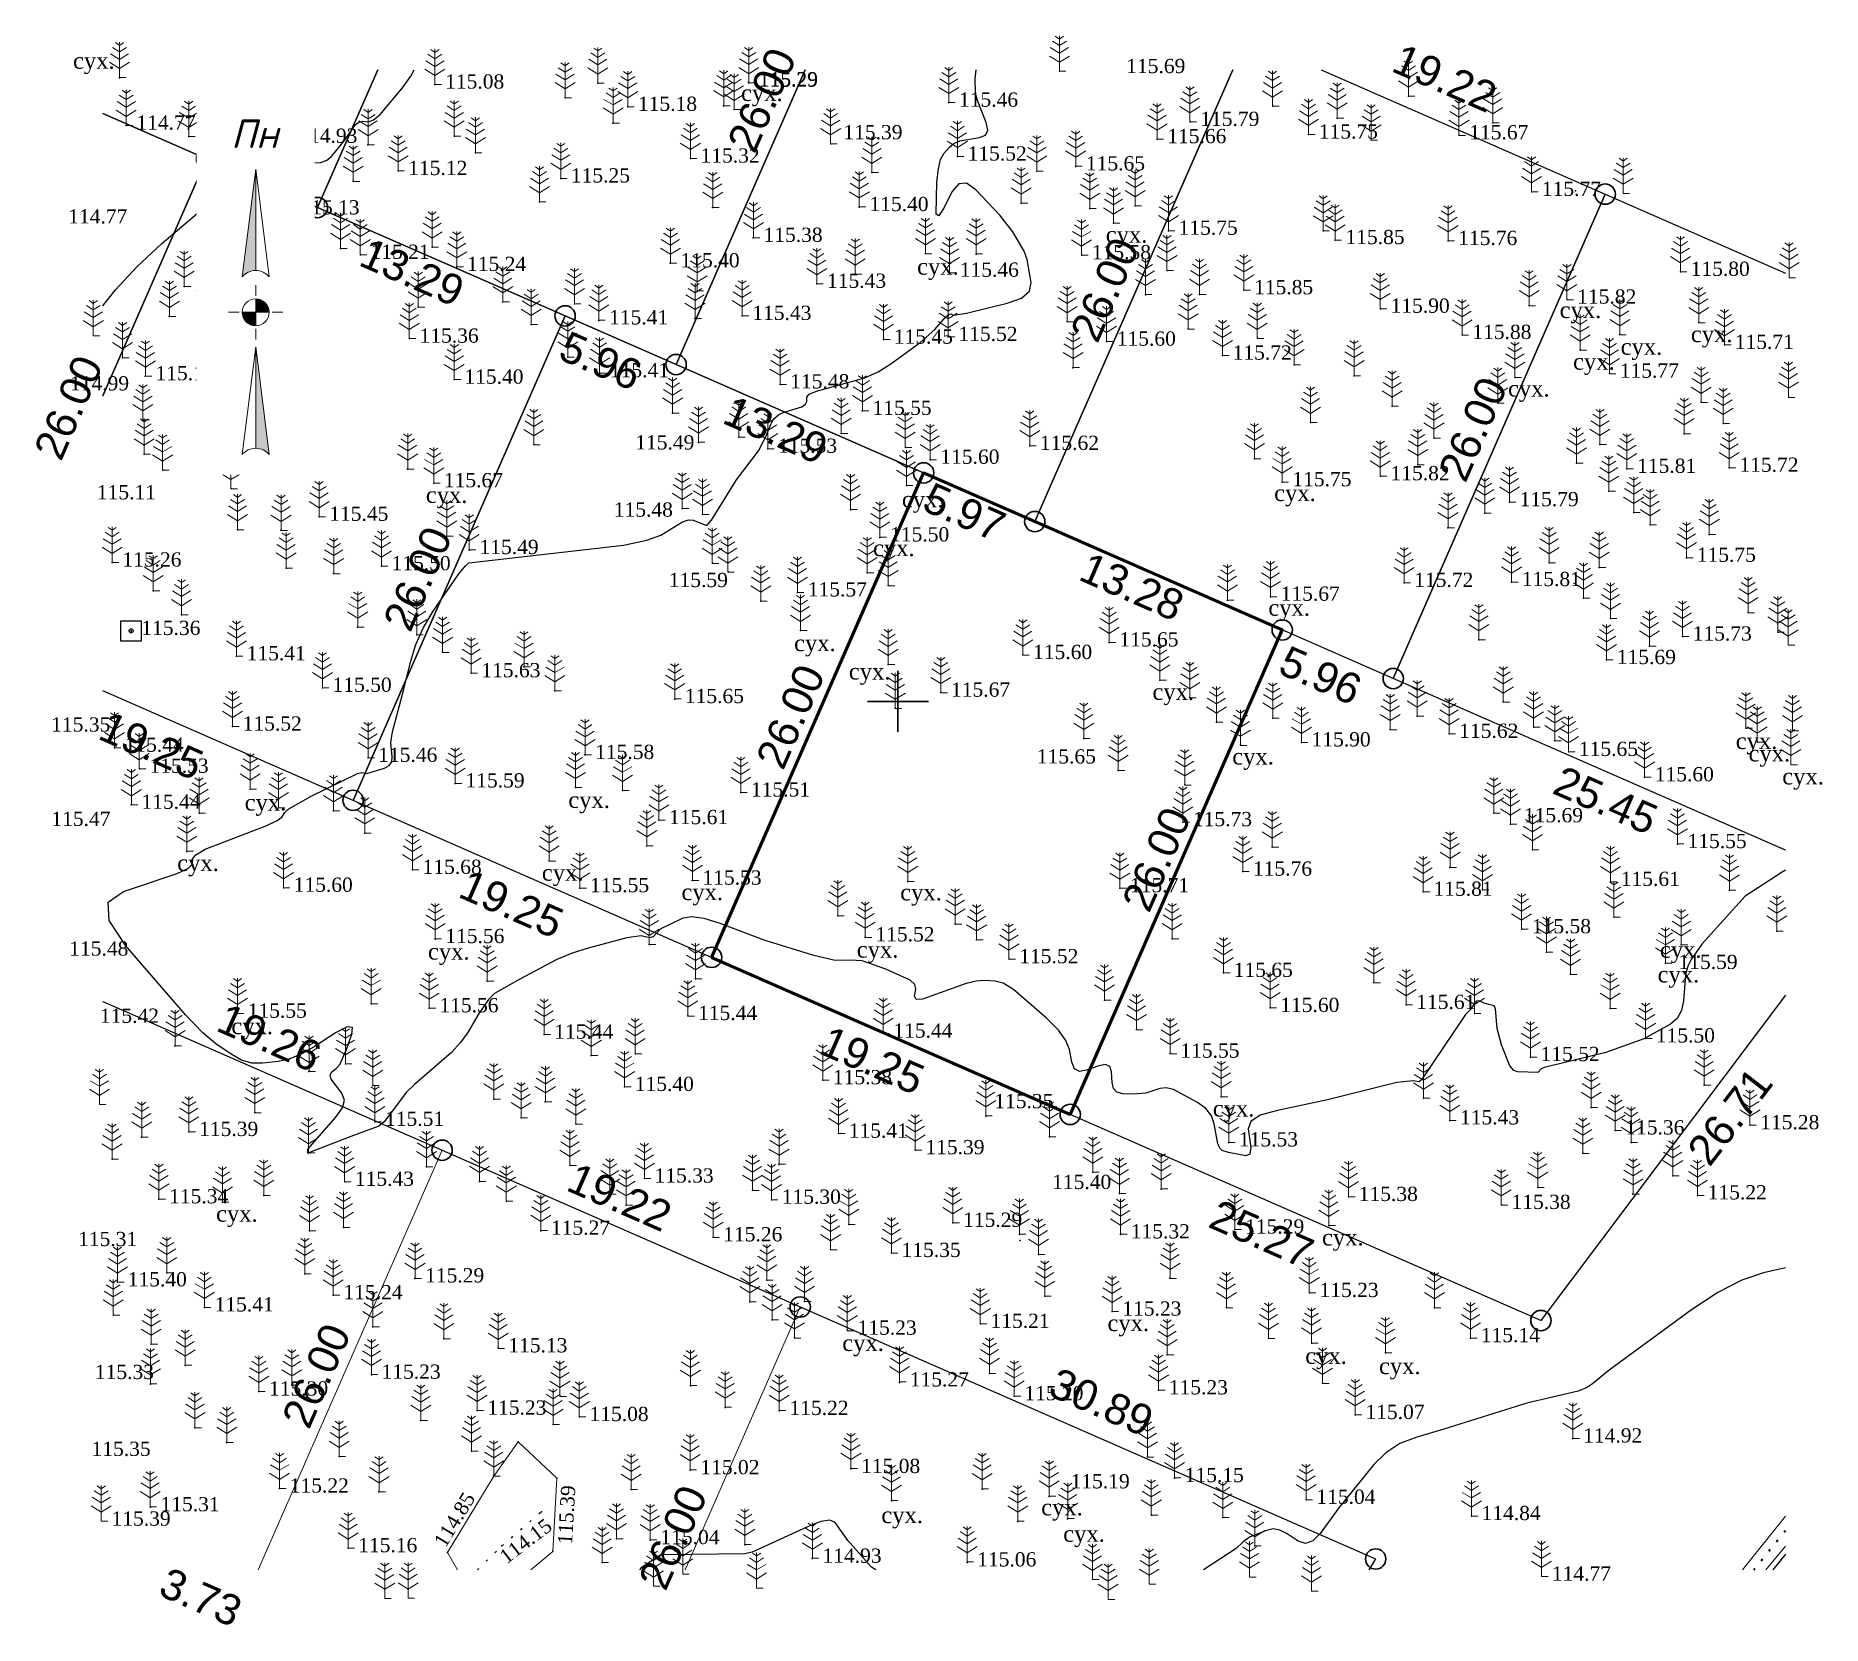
# Model space of a CAD drawing. Header units: millimetres. Extents: x 5405507.6 to 5405595.5, y 5524954.6 to 5525032.7.
import ezdxf
from ezdxf.enums import TextEntityAlignment as Align

# ---------------------------------------------------------------- set-up
doc = ezdxf.new("R2010")
doc.units = ezdxf.units.MM
doc.set_wipeout_variables(frame=1)
doc.linetypes.add('DASHEDX2', pattern=[1.5, 1, -0.5])
doc.linetypes.add('HIDDEN', pattern=[0.5, 0, -0.5])
for name, color, linetype, lineweight in [('#Лист (текст_ПН)', 250, 'Continuous', 0), ('#Штамп', 250, 'Continuous', 0), ('11900000', 1, 'Continuous', 30), ('Контур', 7, 'HIDDEN', 30), ('рельеф', 7, 'Continuous', 0), ('ТОЧКИ', 7, 'Continuous', 30)]:
    doc.layers.add(name, color=color, linetype=linetype, lineweight=lineweight)
for name, color, linetype in [('SC007', 7, 'Continuous'), ('горизонтали', 42, 'Continuous'), ('дороги', 7, 'Continuous'), ('Ділянки_Межі', 10, 'Continuous'), ('надписи', 7, 'Continuous'), ('отметки', 7, 'Continuous'), ('промеры', 185, 'Continuous'), ('Растительность', 7, 'Continuous')]:
    doc.layers.add(name, color=color, linetype=linetype)
doc.styles.get("Standard").update_dxf_attribs({"font": 'arial.ttf'})
doc.styles.add('times', font='times.ttf')
doc.styles.add('Мой_Топо', font='isocpeui.ttf')
doc.linetypes.add('канава 0', pattern='A,0.9,0,["|",Standard,S=0.25,R=0,X=0,Y=0],0.1', length=1)

msp = doc.modelspace()

# ---------------------------------------------------------------- texts
at = {"layer": 'надписи', "color": 7, "style": 'times'}
for p in [(5405509.432, 5525031.906, 111.861), (5405542.283, 5525030.321, 111.861), (5405560.218, 5525023.358, 111.861), (5405550.94, 5525021.783, 111.861), (5405582.539, 5525019.65, 111.861), (5405588.995, 5525018.464, 111.861), (5405585.54, 5525017.845, 111.861), (5405583.198, 5525017.112, 111.861), (5405580, 5525015.788, 111.861), (5405526.782, 5525010.56, 111.861), (5405550.193, 5525010.335, 111.861), (5405568.499, 5525010.652, 111.861), (5405548.773, 5525007.945, 111.861), (5405568.214, 5525005.011, 111.861), (5405544.891, 5525003.272, 111.861), (5405547.585, 5525001.877, 111.861), (5405562.514, 5525000.877, 111.861), (5405591.198, 5524998.459, 111.861), (5405591.83, 5524997.848, 111.861), (5405566.441, 5524997.697, 111.861), (5405593.488, 5524996.72, 111.861), (5405517.872, 5524995.435, 111.861), (5405533.788, 5524995.563, 111.861), (5405514.555, 5524992.461, 111.861), (5405532.489, 5524991.985, 111.861), (5405539.352, 5524991.03, 111.861), (5405550.111, 5524991.017, 111.861), (5405547.974, 5524988.202, 111.861), (5405587.471, 5524988.195, 111.861), (5405526.887, 5524988.106, 111.861), (5405587.357, 5524986.981, 111.861), (5405517.219, 5524984.439, 111.861), (5405565.483, 5524980.388, 111.861), (5405516.466, 5524975.218, 111.861), (5405570.853, 5524974.05, 111.861), (5405560.303, 5524969.841, 111.861), (5405547.262, 5524968.863, 111.861), (5405570.027, 5524968.229, 111.861), (5405573.656, 5524967.725, 111.861), (5405549.182, 5524960.4, 111.861), (5405557.044, 5524960.78, 111.861), (5405558.126, 5524959.48, 111.861)]:
    msp.add_text('сух.', height=0.8, dxfattribs=at).set_placement(p, align=Align.TOP_LEFT)
at = {"layer": 'отметки', "color": 7, "style": 'times'}
for s, p in [('115.69', (5405561.225, 5525031.593, 115.687)), ('115.08', (5405527.731, 5525030.831, 115.08)), ('115.29', (5405543.154, 5525030.947, 115.287)), ('115.29', (5405543.161, 5525030.92, 115.287)), ('115.18', (5405537.213, 5525029.736, 115.183)), ('115.46', (5405553.001, 5525029.942, 115.458)), ('114.77', (5405512.547, 5525028.813, 114.767)), ('115.39', (5405547.316, 5525028.341, 115.393)), ('115.79', (5405564.867, 5525028.996, 115.786)), ('115.75', (5405570.696, 5525028.373, 115.748)), ('115.67', (5405578.095, 5525028.336, 115.668)), ('114.93', (5405520.509, 5525028.168, 114.928)), ('115.66', (5405563.244, 5525028.147, 115.664)), ('115.12', (5405525.917, 5525026.58, 115.119)), ('115.32', (5405540.291, 5525027.192, 115.319)), ('115.52', (5405553.425, 5525027.293, 115.517)), ('115.65', (5405559.243, 5525026.807, 115.65)), ('115.25', (5405533.915, 5525026.214, 115.245)), ('115.40', (5405548.598, 5525024.808, 115.398)), ('115.77', (5405581.666, 5525025.554, 115.767)), ('114.77', (5405509.194, 5525024.199, 114.77)), ('115.13', (5405520.618, 5525024.645, 115.133)), ('115.38', (5405543.387, 5525023.294, 115.38)), ('115.75', (5405563.8, 5525023.644, 115.745)), ('115.85', (5405572.007, 5525023.185, 115.848)), ('115.76', (5405577.55, 5525023.139, 115.758)), ('115.21', (5405524.063, 5525022.46, 115.211)), ('115.58', (5405559.536, 5525022.439, 115.58)), ('115.24', (5405528.807, 5525021.864, 115.241)), ('115.40', (5405539.306, 5525022.041, 115.398)), ('115.46', (5405553.038, 5525021.58, 115.458)), ('115.80', (5405588.982, 5525021.623, 115.798)), ('115.13', (5405515.397, 5525020.897, 115.125)), ('115.43', (5405546.511, 5525021.035, 115.434)), ('115.85', (5405567.512, 5525020.719, 115.855)), ('115.90', (5405574.226, 5525019.81, 115.904)), ('115.82', (5405583.404, 5525020.258, 115.821)), ('115.41', (5405535.793, 5525019.236, 115.407)), ('115.43', (5405542.837, 5525019.456, 115.434)), ('115.36', (5405526.473, 5525018.338, 115.364)), ('115.45', (5405549.795, 5525018.288, 115.446)), ('115.52', (5405552.973, 5525018.421, 115.525)), ('115.60', (5405560.76, 5525018.191, 115.598)), ('115.88', (5405578.245, 5525018.52, 115.884)), ('115.71', (5405591.15, 5525018.03, 115.713)), ('115.72', (5405566.458, 5525017.503, 115.719)), ('115.16', (5405513.487, 5525016.49, 115.163)), ('115.40', (5405528.678, 5525016.322, 115.4)), ('115.41', (5405535.833, 5525016.637, 115.413)), ('115.48', (5405544.702, 5525016.089, 115.476)), ('115.77', (5405585.496, 5525016.615, 115.771)), ('114.99', (5405509.282, 5525015.991, 114.992)), ('115.55', (5405548.748, 5525014.787, 115.549)), ('115.35', (5405516.885, 5525013.7, 115.352)), ('115.49', (5405537.082, 5525013.087, 115.495)), ('115.53', (5405544.099, 5525012.924, 115.527)), ('115.62', (5405556.98, 5525013.065, 115.621)), ('115.60', (5405552.084, 5525012.383, 115.597)), ('115.81', (5405586.349, 5525011.938, 115.813)), ('115.72', (5405591.38, 5525011.99, 115.721)), ('115.67', (5405527.668, 5525011.229, 115.672)), ('115.75', (5405569.395, 5525011.28, 115.747)), ('115.82', (5405574.223, 5525011.574, 115.821)), ('115.11', (5405510.603, 5525010.637, 115.115)), ('115.79', (5405580.571, 5525010.298, 115.787)), ('115.45', (5405522.033, 5525009.581, 115.452)), ('115.48', (5405536.024, 5525009.784, 115.479)), ('115.50', (5405549.614, 5525008.566, 115.5)), ('115.26', (5405511.857, 5525007.331, 115.26)), ('115.49', (5405529.421, 5525007.945, 115.492)), ('115.75', (5405589.283, 5525007.564, 115.751)), ('115.50', (5405525.096, 5525007.149, 115.5)), ('115.81', (5405580.677, 5525006.37, 115.805)), ('115.59', (5405538.73, 5525006.323, 115.589)), ('115.57', (5405545.564, 5525005.861, 115.571)), ('115.67', (5405568.82, 5525005.649, 115.665)), ('115.72', (5405575.387, 5525006.329, 115.716)), ('115.36', (5405512.79, 5525003.966, 115.364)), ('115.36', (5405512.79, 5525003.966, 115.364)), ('115.65', (5405560.889, 5525003.401, 115.651)), ('115.73', (5405589.081, 5525003.691, 115.73)), ('115.41', (5405517.971, 5525002.722, 115.408)), ('115.60', (5405556.643, 5525002.783, 115.597)), ('115.69', (5405585.35, 5525002.537, 115.695)), ('115.50', (5405522.196, 5525001.171, 115.503)), ('115.63', (5405529.511, 5525001.888, 115.631)), ('115.65', (5405539.52, 5525000.618, 115.65)), ('115.67', (5405552.609, 5525000.933, 115.67)), ('115.35', (5405508.357, 5524999.218, 115.347)), ('115.52', (5405517.775, 5524999.265, 115.52)), ('115.90', (5405570.339, 5524998.486, 115.898)), ('115.62', (5405577.602, 5524998.907, 115.624)), ('115.44', (5405511.969, 5524998.224, 115.444)), ('115.46', (5405524.44, 5524997.728, 115.464)), ('115.58', (5405535.109, 5524997.868, 115.58)), ('115.65', (5405556.828, 5524997.649, 115.65)), ('115.65', (5405583.485, 5524998.018, 115.646)), ('115.53', (5405513.193, 5524997.19, 115.533)), ('115.60', (5405587.217, 5524996.771, 115.605)), ('115.59', (5405528.731, 5524996.47, 115.588)), ('115.51', (5405542.771, 5524996.023, 115.508)), ('115.44', (5405512.796, 5524995.42, 115.441)), ('115.47', (5405508.366, 5524994.577, 115.469)), ('115.61', (5405538.742, 5524994.665, 115.615)), ('115.73', (5405564.506, 5524994.565, 115.729)), ('115.69', (5405580.781, 5524994.757, 115.69)), ('115.55', (5405588.829, 5524993.488, 115.552)), ('115.68', (5405526.622, 5524992.219, 115.676)), ('115.53', (5405540.386, 5524991.691, 115.529)), ('115.76', (5405567.457, 5524992.132, 115.758)), ('115.61', (5405585.545, 5524991.629, 115.612)), ('115.60', (5405520.282, 5524991.34, 115.597)), ('115.55', (5405534.856, 5524991.319, 115.547)), ('115.71', (5405561.411, 5524991.316, 115.714)), ('115.81', (5405576.336, 5524991.143, 115.811)), ('115.56', (5405527.74, 5524988.817, 115.555)), ('115.52', (5405548.891, 5524988.902, 115.523)), ('115.58', (5405581.175, 5524989.3, 115.579)), ('115.48', (5405509.245, 5524988.202, 115.477)), ('115.52', (5405555.965, 5524987.827, 115.524)), ('115.65', (5405566.51, 5524987.155, 115.646)), ('115.59', (5405588.384, 5524987.545, 115.589)), ('115.56', (5405527.449, 5524985.414, 115.559)), ('115.60', (5405568.801, 5524985.43, 115.601)), ('115.61', (5405575.488, 5524985.579, 115.609)), ('115.42', (5405510.752, 5524984.897, 115.422)), ('115.55', (5405518.022, 5524985.149, 115.548)), ('115.44', (5405540.17, 5524985.034, 115.436)), ('115.44', (5405533.096, 5524984.117, 115.444)), ('115.44', (5405549.774, 5524984.168, 115.437)), ('115.50', (5405587.27, 5524983.932, 115.5)), ('115.55', (5405563.888, 5524983.184, 115.552)), ('115.52', (5405581.599, 5524983.015, 115.521)), ('115.38', (5405546.801, 5524981.877, 115.378)), ('115.40', (5405537.057, 5524981.546, 115.4)), ('115.35', (5405554.737, 5524980.699, 115.351)), ('115.39', (5405515.634, 5524979.333, 115.394)), ('115.51', (5405524.775, 5524979.832, 115.508)), ('115.41', (5405547.579, 5524979.25, 115.411)), ('115.43', (5405577.64, 5524979.903, 115.431)), ('115.36', (5405585.768, 5524979.409, 115.36)), ('115.28', (5405592.404, 5524979.664, 115.279)), ('115.39', (5405551.349, 5524978.438, 115.391)), ('115.53', (5405566.766, 5524978.82, 115.53)), ('115.43', (5405523.291, 5524976.882, 115.433)), ('115.33', (5405538.03, 5524977.043, 115.328)), ('115.40', (5405557.582, 5524976.726, 115.402)), ('115.34', (5405514.156, 5524976.023, 115.337)), ('115.30', (5405544.285, 5524976.001, 115.3)), ('115.38', (5405572.659, 5524976.137, 115.376)), ('115.38', (5405580.173, 5524975.745, 115.379)), ('115.22', (5405589.82, 5524976.215, 115.217)), ('115.29', (5405553.203, 5524974.866, 115.294)), ('115.31', (5405509.68, 5524973.92, 115.308)), ('115.27', (5405532.936, 5524974.476, 115.266)), ('115.26', (5405541.408, 5524974.153, 115.256)), ('115.32', (5405561.449, 5524974.298, 115.32)), ('115.29', (5405567.072, 5524974.535, 115.287)), ('115.35', (5405550.177, 5524973.384, 115.349)), ('115.29', (5405526.746, 5524972.131, 115.29)), ('115.40', (5405512.122, 5524971.938, 115.402)), ('115.24', (5405522.728, 5524971.307, 115.242)), ('115.23', (5405570.731, 5524971.416, 115.233)), ('115.41', (5405516.394, 5524970.705, 115.407)), ('115.23', (5405561.033, 5524970.5, 115.23)), ('115.23', (5405548.013, 5524969.563, 115.228)), ('115.21', (5405554.552, 5524969.897, 115.208)), ('115.13', (5405530.838, 5524968.695, 115.131)), ('115.14', (5405578.661, 5524969.195, 115.139)), ('115.33', (5405510.506, 5524967.384, 115.333)), ('115.23', (5405524.605, 5524967.398, 115.226)), ('115.27', (5405550.579, 5524967.017, 115.275)), ('115.30', (5405519.071, 5524966.571, 115.302)), ('115.20', (5405556.215, 5524966.34, 115.202)), ('115.23', (5405563.319, 5524966.629, 115.228)), ('115.23', (5405529.804, 5524965.631, 115.229)), ('115.08', (5405534.832, 5524965.317, 115.084)), ('115.22', (5405544.664, 5524965.616, 115.217)), ('115.07', (5405572.988, 5524965.417, 115.067)), ('114.92', (5405583.696, 5524964.261, 114.916)), ('115.35', (5405510.341, 5524963.602, 115.351)), ('115.02', (5405540.281, 5524962.703, 115.016)), ('115.08', (5405548.186, 5524962.761, 115.08)), ('115.22', (5405520.088, 5524961.8, 115.217)), ('115.19', (5405558.49, 5524962.009, 115.193)), ('115.15', (5405564.102, 5524962.315, 115.148)), ('115.31', (5405513.734, 5524960.883, 115.306)), ('115.04', (5405570.576, 5524961.247, 115.044)), ('115.39', (5405511.325, 5524960.175, 115.385)), ('114.84', (5405578.699, 5524960.447, 114.841)), ('115.04', (5405538.317, 5524959.264, 115.039)), ('115.16', (5405523.455, 5524958.869, 115.164)), ('114.93', (5405546.287, 5524958.352, 114.927)), ('115.06', (5405553.897, 5524958.169, 115.061)), ('114.77', (5405582.156, 5524957.471, 114.769))]:
    msp.add_text(s, height=0.7, dxfattribs=at).set_placement(p, align=Align.TOP_LEFT)
for s, rotation, p in [('114.85', 58.88431, (5405527.139, 5524958.704, 114.846)), ('115.39', 86.66153, (5405533.271, 5524958.574, 115.388)), ('114.15', 37.25803, (5405530.321, 5524958.116, 114.153))]:
    msp.add_text(s, height=0.7, rotation=rotation, dxfattribs=at).set_placement(p, align=Align.TOP_LEFT)
at = {"layer": 'промеры', "char_height": 1.5, "attachment_point": 1}
for s, insert, rotation in [('26.00', (5405541.565, 5525027.475), 66.37949), ('19.22', (5405574.799, 5525032.387), 336.35584), ('5.96', (5405516.369, 5525026.105), 336.35584), ('13.29', (5405524.011, 5525022.847, -107.24), 336.35584), ('26.00', (5405558.431, 5525018.148), 66.37949), ('5.96', (5405533.817, 5525018.253), 336.35584), ('26.00', (5405507.464, 5525012.355, 107.24), 66.37949), ('26.00', (5405576.53, 5525011.292), 66.37949), ('13.29', (5405541.89, 5525015.09, -107.24), 336.35584), ('5.97', (5405551.706, 5525010.817), 336.35584), ('26.00', (5405524.638, 5525003.938), 66.37949), ('13.28', (5405559.41, 5525007.384), 336.35584), ('5.96', (5405569.216, 5525002.79, 107.24), 336.35584), ('26.00', (5405542.974, 5524997.16, 107.24), 66.37949), ('19.25', (5405511.19, 5524999.563), 336.35584), ('25.45', (5405582.707, 5524996.884), 336.35584), ('26.00', (5405560.971, 5524990.143), 66.37949), ('19.25', (5405528.902, 5524991.789), 336.35584), ('19.26', (5405516.994, 5524985.214), 336.35584), ('19.25', (5405546.65, 5524984.096), 336.35584), ('26.71', (5405588.72, 5524977.983), 52.3508), ('19.22', (5405534.215, 5524977.365), 336.35584), ('25.27', (5405565.791, 5524975.558), 336.35584), ('26.00', (5405519.659, 5524964.752), 66.37949), ('30.89', (5405557.906, 5524967.289), 336.35584), ('26.00', (5405537.194, 5524956.802), 66.37949), ('3.73', (5405514.156, 5524957.467), 336.35584)]:
    msp.add_mtext(s, dxfattribs=dict(at, insert=insert, rotation=rotation))

# ---------------------------------------------------------------- blocks, each defined once
blk = doc.blocks.new('SYMBOL902')
at = {"layer": 'SC007'}
blk.add_lwpolyline([(-1.25, -1.25), (-1.25, 1.25), (1.25, 1.25), (1.25, -1.25)], close=True, dxfattribs=at)
blk.add_circle((0, 0), 0.25, dxfattribs=at)
blk = doc.blocks.new('A$C51FE15A3')
at = {"layer": 'Растительность', "color": 94, "lineweight": 0}
for points in [[(-0.447, 1.172), (0, 0.895), (0.447, 1.172)], [(-0.343, 1.489), (0, 1.267), (0.343, 1.489)], [(-0.201, 1.726), (0, 1.584), (0.201, 1.726)], [(0, 1.75), (0, 0), (0.319, 0)], [(-0.493, 0.753), (0, 0.444), (0.493, 0.753)]]:
    blk.add_lwpolyline(points, dxfattribs=at)
blk = doc.blocks.new('*U3')
at = {"color": 0}
for points in [[(-0.113, 0), (-0.109, -0.029), (-0.097, -0.056)], [(-0.113, 0), (-0.097, -0.056), (0, 0)], [(-0.097, -0.056), (0, -0.113), (0, 0)], [(-0.097, -0.056), (-0.08, -0.08), (-0.056, -0.097)], [(-0.097, -0.056), (-0.056, -0.097), (0, -0.113)], [(-0.056, -0.097), (-0.029, -0.109), (0, -0.113)]]:
    blk.add_solid(points, dxfattribs=at)
blk = doc.blocks.new('*U4')
at = {"color": 0}
for points in [[(0, 0), (0.097, 0.056), (0, 0.113)], [(0.097, 0.056), (0.029, 0.109), (0, 0.113)], [(0, 0), (0.113, 0), (0.097, 0.056)], [(0.097, 0.056), (0.056, 0.097), (0.029, 0.109)], [(0.097, 0.056), (0.08, 0.08), (0.056, 0.097)], [(0.113, 0), (0.109, 0.029), (0.097, 0.056)]]:
    blk.add_solid(points, dxfattribs=at)
blk = doc.blocks.new('*U5')
at = {"color": 0}
for points in [[(0, -1.136), (0.021, -1.138), (0, -0.288)], [(0.021, -1.138), (0.042, -1.142), (0, -0.288)], [(0.042, -1.142), (0.062, -1.15), (0, -0.288)], [(0.062, -1.15), (0.081, -1.16), (0, -0.288)], [(0.081, -1.16), (0.098, -1.173), (0, -0.288)], [(0.098, -1.173), (0.113, -1.188), (0, -0.288)]]:
    blk.add_solid(points, dxfattribs=at)
blk = doc.blocks.new('*U6')
at = {"color": 0}
for points in [[(-0.113, 0.297), (-0.098, 0.312), (0, 1.197)], [(-0.098, 0.312), (-0.081, 0.325), (0, 1.197)], [(-0.081, 0.325), (-0.062, 0.335), (0, 1.197)], [(-0.062, 0.335), (-0.042, 0.343), (0, 1.197)], [(-0.042, 0.343), (-0.021, 0.347), (0, 1.197)], [(-0.021, 0.347), (0, 0.349), (0, 1.197)]]:
    blk.add_solid(points, dxfattribs=at)
blk = doc.blocks.new('#Північ')
at = {"color": 7}
blk.add_wipeout([(-2.901, 10.635), (2.901, 10.635), (2.901, -7.981), (-2.901, -7.981)], dxfattribs=at).dxf.layer = '#Лист (текст_ПН)'
at = {"layer": '#Лист (текст_ПН)'}
for p, q in [((-0.663, 1.748), (0, 7.043)), ((0, 7.043), (0, 2.052)), ((0, 7.043), (0.663, 1.748)), ((0, 1.337), (0, 0.807)), ((-1.337, 0), (-0.807, 0)), ((-0.662, 0), (0.662, 0)), ((0, 0.662), (0, -0.662)), ((1.337, 0), (0.807, 0)), ((0, -1.337), (0, -0.807)), ((-0.663, -6.99), (0, -1.695)), ((0, -1.695), (0.663, -6.99)), ((0, -1.695), (0, -6.686))]:
    blk.add_line(p, q, dxfattribs=at)
at = {"layer": '#Лист (текст_ПН)', "flags": 128}
for points in [[(0, 7.043), (-0.663, 1.748, -0.218585), (0, 2.052)], [(0, 0), (-0.662, 0, 0.414214), (0, -0.662)]]:
    blk.add_lwpolyline(points, format="xyb", close=True, dxfattribs=at)
at = {"layer": '#Лист (текст_ПН)'}
blk.add_circle((0, 0), 0.662, dxfattribs=at)
for centre in [(0, 1.178), (0, -7.56)]:
    blk.add_arc(centre, 0.874, 40.67981, 139.32019, dxfattribs=at)
at = {"layer": '#Лист (текст_ПН)', "xscale": 5.883850111352785, "yscale": 5.883850111352785, "zscale": 5.883850111352785}
for name in ['*U6', '*U3', '*U4', '*U5']:
    blk.add_blockref(name, (0, 0), dxfattribs=at)
at = {"layer": '#Лист (текст_ПН)', "style": 'Мой_Топо'}
blk.add_text('Пн', height=1.4, dxfattribs=at).set_placement((-1.217, 8.077))

# ---------------------------------------------------------------- linework, layer by layer
at = {"layer": '11900000', "color": 7}
for points in [[(5405550, 5524998.5, 0), (5405550, 5525001.5, 0)], [(5405550, 5524998.5, 0), (5405550, 5525001.5, 0)], [(5405548.5, 5525000, 0), (5405551.5, 5525000, 0)], [(5405548.5, 5525000, 0), (5405551.5, 5525000, 0)]]:
    msp.add_polyline3d(points, dxfattribs=at)
at = {"layer": 'горизонтали', "color": 32}
for points in [[(5405510.898, 5525019.456, 115), (5405511.517, 5525020.232, 115), (5405512.567, 5525021.372, 115), (5405513.807, 5525022.522, 115), (5405515.977, 5525024.372, 115), (5405516.737, 5525024.882, 115), (5405517.767, 5525025.902, 115), (5405518.327, 5525026.062, 115), (5405520.007, 5525026.412, 115), (5405521.617, 5525026.492, 115), (5405521.917, 5525026.612, 115), (5405522.147, 5525026.792, 115), (5405522.787, 5525027.582, 115), (5405523.317, 5525028.372, 115), (5405523.487, 5525028.482, 115), (5405523.677, 5525028.522, 115), (5405523.967, 5525028.502, 115), (5405524.207, 5525028.592, 115), (5405524.537, 5525028.862, 115), (5405525.637, 5525030.172, 115), (5405526.047, 5525030.742, 115), (5405526.212, 5525031.056, 115)], [(5405593.642, 5524991.696, 115.5), (5405593.487, 5524991.612, 115.5), (5405591.667, 5524990.422, 115.5), (5405589.537, 5524988.062, 115.5), (5405589.007, 5524987.312, 115.5), (5405588.837, 5524986.982, 115.5), (5405588.727, 5524986.562, 115.5), (5405588.627, 5524985.282, 115.5), (5405588.537, 5524984.802, 115.5), (5405588.327, 5524984.412, 115.5), (5405587.987, 5524984.132, 115.5), (5405586.687, 5524983.412, 115.5), (5405584.807, 5524982.732, 115.5), (5405582.657, 5524982.222, 115.5), (5405581.777, 5524982.002, 115.5), (5405581.637, 5524981.932, 115.5), (5405581.467, 5524981.762, 115.5), (5405580.487, 5524981.782, 115.5), (5405580.287, 5524981.852, 115.5), (5405580.097, 5524982.082, 115.5), (5405579.687, 5524983.122, 115.5), (5405579.467, 5524983.912, 115.5), (5405579.387, 5524984.882, 115.5), (5405579.327, 5524985.032, 115.5), (5405579.057, 5524985.102, 115.5), (5405578.827, 5524985.172, 115.5), (5405578.597, 5524985.282, 115.5), (5405578.427, 5524985.262, 115.5), (5405578.147, 5524984.842, 115.5), (5405577.917, 5524984.602, 115.5), (5405575.747, 5524981.402, 115.5), (5405575.627, 5524981.292, 115.5), (5405575.337, 5524981.342, 115.5), (5405574.537, 5524981.262, 115.5), (5405571.117, 5524980.412, 115.5), (5405568.657, 5524979.892, 115.5), (5405567.817, 5524979.652, 115.5), (5405567.347, 5524979.352, 115.5), (5405567.227, 5524978.992, 115.5), (5405567.347, 5524978.062, 115.5), (5405567.297, 5524977.742, 115.5), (5405567.107, 5524977.662, 115.5), (5405566.257, 5524977.822, 115.5), (5405565.947, 5524977.912, 115.5), (5405565.837, 5524978.012, 115.5), (5405565.737, 5524978.242, 115.5), (5405565.557, 5524979.232, 115.5), (5405565.417, 5524979.632, 115.5), (5405565.137, 5524979.982, 115.5), (5405564.727, 5524980.282, 115.5), (5405563.557, 5524980.912, 115.5), (5405563.187, 5524981.002, 115.5), (5405562.877, 5524980.962, 115.5), (5405562.187, 5524980.732, 115.5), (5405561.557, 5524980.682, 115.5), (5405561.057, 5524980.712, 115.5), (5405560.767, 5524980.782, 115.5), (5405560.597, 5524980.962, 115.5), (5405560.527, 5524981.262, 115.5), (5405560.497, 5524981.782, 115.5), (5405560.417, 5524982.052, 115.5), (5405560.207, 5524982.152, 115.5), (5405559.877, 5524982.082, 115.5), (5405559.267, 5524981.862, 115.5), (5405558.927, 5524981.802, 115.5), (5405558.687, 5524981.932, 115.5), (5405558.547, 5524982.262, 115.5), (5405558.437, 5524982.882, 115.5), (5405558.257, 5524983.332, 115.5), (5405557.887, 5524983.842, 115.5), (5405557.307, 5524984.422, 115.5), (5405555.687, 5524985.832, 115.5), (5405555.177, 5524986.142, 115.5), (5405554.777, 5524986.252, 115.5), (5405554.247, 5524986.282, 115.5), (5405553.847, 5524986.252, 115.5), (5405553.347, 5524986.132, 115.5), (5405551.207, 5524985.362, 115.5), (5405550.897, 5524985.352, 115.5), (5405550.817, 5524985.502, 115.5), (5405550.887, 5524985.852, 115.5), (5405550.837, 5524986.082, 115.5), (5405550.597, 5524986.302, 115.5), (5405549.397, 5524986.832, 115.5), (5405548.247, 5524987.242, 115.5), (5405547.647, 5524987.272, 115.5), (5405546.907, 5524987.262, 115.5), (5405545.857, 5524987.502, 115.5), (5405543.427, 5524988.262, 115.5), (5405541.257, 5524989.082, 115.5), (5405540.467, 5524989.332, 115.5), (5405539.837, 5524989.412, 115.5), (5405539.387, 5524989.332, 115.5), (5405538.307, 5524988.802, 115.5), (5405537.967, 5524988.422, 115.5), (5405537.777, 5524988.382, 115.5), (5405537.377, 5524988.472, 115.5), (5405536.667, 5524988.372, 115.5), (5405534.767, 5524987.872, 115.5), (5405533.977, 5524987.622, 115.5), (5405533.217, 5524987.312, 115.5), (5405531.407, 5524986.352, 115.5), (5405530.167, 5524985.632, 115.5), (5405529.867, 5524985.342, 115.5), (5405529.347, 5524984.572, 115.5), (5405528.857, 5524983.752, 115.5), (5405528.487, 5524983.232, 115.5), (5405528.047, 5524982.732, 115.5), (5405526.227, 5524981.162, 115.5), (5405525.837, 5524980.782, 115.5), (5405524.727, 5524979.332, 115.5), (5405524.467, 5524979.122, 115.5), (5405523.087, 5524978.612, 115.5), (5405520.987, 5524977.792, 115.5), (5405520.987, 5524977.982, 115.5), (5405522.347, 5524979.542, 115.5), (5405522.677, 5524980.012, 115.5), (5405522.787, 5524980.402, 115.5), (5405522.657, 5524980.732, 115.5), (5405522.127, 5524981.432, 115.5), (5405522.077, 5524981.642, 115.5), (5405522.167, 5524981.792, 115.5), (5405522.397, 5524981.962, 115.5), (5405522.557, 5524982.142, 115.5), (5405522.887, 5524982.892, 115.5), (5405523.147, 5524983.632, 115.5), (5405523.177, 5524983.972, 115.5), (5405522.917, 5524984.002, 115.5), (5405522.377, 5524983.722, 115.5), (5405521.347, 5524983.052, 115.5), (5405520.687, 5524982.672, 115.5), (5405520.087, 5524982.422, 115.5), (5405519.537, 5524982.302, 115.5), (5405518.747, 5524982.212, 115.5), (5405518.227, 5524982.222, 115.5), (5405517.717, 5524982.362, 115.5), (5405517.207, 5524982.652, 115.5), (5405516.447, 5524983.172, 115.5), (5405515.817, 5524983.702, 115.5), (5405514.957, 5524984.592, 115.5), (5405512.037, 5524987.982, 115.5)], [(5405593.642, 5524972.149, 115), (5405592.557, 5524971.902, 115), (5405591.497, 5524971.552, 115), (5405590.317, 5524970.942, 115), (5405589.017, 5524970.082, 115), (5405584.967, 5524967.122, 115), (5405584.157, 5524966.452, 115), (5405583.857, 5524966.252, 115), (5405583.447, 5524966.092, 115), (5405580.927, 5524965.492, 115), (5405576.847, 5524964.222, 115), (5405575.517, 5524963.832, 115), (5405574.687, 5524963.512, 115), (5405573.987, 5524963.062, 115), (5405573.407, 5524962.482, 115), (5405571.687, 5524960.352, 115), (5405570.757, 5524959.092, 115), (5405570.397, 5524958.722, 115), (5405570.037, 5524958.592, 115), (5405569.677, 5524958.712, 115), (5405569.147, 5524959.072, 115), (5405568.787, 5524959.252, 115), (5405568.447, 5524959.312, 115), (5405568.117, 5524959.242, 115), (5405567.327, 5524958.922, 115), (5405566.977, 5524958.682, 115), (5405566.637, 5524958.352, 115), (5405565.031, 5524957.303, 115)], [(5405548.914, 5524957.303, 115), (5405548.697, 5524957.432, 115), (5405547.537, 5524958.752, 115), (5405546.907, 5524959.632, 115), (5405546.657, 5524959.752, 115), (5405546.207, 5524959.682, 115), (5405545.557, 5524959.422, 115), (5405542.837, 5524958.172, 115), (5405542.457, 5524958.082, 115), (5405538.607, 5524958.042, 115), (5405538.417, 5524958.082, 115), (5405537.377, 5524957.402, 115), (5405537.291, 5524957.303, 115)]]:
    msp.add_polyline3d(points, dxfattribs=at)
at = {"layer": 'дороги', "color": 7, "linetype": 'DASHEDX2', "elevation": 115.341}
msp.add_lwpolyline([(5405593.642, 5524958.074), (5405593.019, 5524957.303)], dxfattribs=at)
at = {"layer": 'Ділянки_Межі'}
for points in [[(5405524.415, 5525031.056), (5405521.453, 5525024.284), (5405515.997, 5525026.673), (5405510.898, 5525028.905)], [(5405545.431, 5525031.056), (5405539.087, 5525016.564), (5405533.63, 5525018.953), (5405521.453, 5525024.284)], [(5405566.475, 5525031.056), (5405556.73, 5525008.84), (5405551.263, 5525011.233), (5405539.087, 5525016.564)], [(5405539.087, 5525016.564), (5405545.431, 5525031.056)], [(5405570.815, 5525031.056), (5405584.781, 5525024.941), (5405574.353, 5525001.124), (5405568.897, 5525003.513), (5405556.73, 5525008.84)], [(5405556.73, 5525008.84), (5405566.475, 5525031.056)], [(5405510.898, 5525028.905), (5405515.997, 5525026.673), (5405510.898, 5525015.027)], [(5405510.898, 5525015.027), (5405515.997, 5525026.673), (5405521.453, 5525024.284), (5405533.63, 5525018.953), (5405523.203, 5524995.136), (5405510.898, 5525000.523)], [(5405574.353, 5525001.124), (5405584.781, 5525024.941), (5405593.642, 5525021.062)], [(5405593.642, 5524992.68), (5405574.353, 5525001.124)]]:
    msp.add_lwpolyline(points, dxfattribs=at)
at = {"layer": 'Ділянки_Межі', "lineweight": 25}
for points in [[(5405570.815, 5525031.056), (5405584.781, 5525024.941), (5405593.642, 5525021.062)], [(5405593.642, 5524985.56), (5405581.619, 5524969.561), (5405558.469, 5524979.696), (5405540.836, 5524987.416), (5405523.203, 5524995.136), (5405510.898, 5525000.523)], [(5405510.898, 5524985.24), (5405527.584, 5524977.934), (5405545.191, 5524970.226), (5405573.492, 5524957.836), (5405573.151, 5524957.303)]]:
    msp.add_lwpolyline(points, dxfattribs=at)
at = {"layer": 'Ділянки_Межі'}
msp.add_lwpolyline([(5405523.203, 5524995.136), (5405533.63, 5525018.953), (5405539.087, 5525016.564), (5405551.263, 5525011.233), (5405540.836, 5524987.416)], close=True, dxfattribs=at)
at = {"layer": 'Ділянки_Межі', "lineweight": 50}
msp.add_lwpolyline([(5405540.836, 5524987.416), (5405551.263, 5525011.233), (5405556.73, 5525008.84), (5405568.897, 5525003.513), (5405558.469, 5524979.696)], close=True, dxfattribs=at)
at = {"layer": 'Ділянки_Межі', "lineweight": 0}
for points in [[(5405558.469, 5524979.696), (5405568.897, 5525003.513), (5405574.353, 5525001.124), (5405593.642, 5524992.68)], [(5405593.642, 5524985.56), (5405581.619, 5524969.561), (5405558.469, 5524979.696)], [(5405510.898, 5524985.24), (5405527.584, 5524977.934), (5405518.535, 5524957.303)], [(5405518.535, 5524957.303), (5405527.584, 5524977.934), (5405545.191, 5524970.226), (5405539.534, 5524957.303)], [(5405539.534, 5524957.303), (5405545.191, 5524970.226), (5405573.492, 5524957.836), (5405573.151, 5524957.303)]]:
    msp.add_lwpolyline(points, dxfattribs=at)
at = {"layer": 'Контур', "color": 7, "linetype": 'HIDDEN'}
msp.add_lwpolyline([(5405529.324, 5524957.303), (5405530.53, 5524958.49), (5405532.465, 5524960.161)], dxfattribs=at)
at = {"layer": 'отметки', "color": 7}
for p in [(5405557.946, 5525030.985, 115.634), (5405511.722, 5525030.66, 114.642), (5405527.231, 5525030.331, 115.08), (5405535.237, 5525030.401, 115.149), (5405542.654, 5525030.447, 115.287), (5405542.661, 5525030.42, 115.287), (5405533.634, 5525029.669, 115.195), (5405536.713, 5525029.236, 115.183), (5405541.427, 5525029.281, 115.251), (5405552.501, 5525029.442, 115.458), (5405568.436, 5525029.274, 115.75), (5405575.105, 5525029.761, 115.629), (5405535.985, 5525028.439, 115.246), (5405541.945, 5525029.098, 115.289), (5405564.367, 5525028.496, 115.786), (5405571.601, 5525028.67, 115.668), (5405579.256, 5525028.455, 115.709), (5405512.047, 5525028.313, 114.767), (5405515.124, 5525027.775, 114.867), (5405520.009, 5525027.668, 114.928), (5405528.185, 5525027.791, 115.104), (5405562.744, 5525027.647, 115.664), (5405570.196, 5525027.873, 115.748), (5405573.272, 5525027.604, 115.729), (5405577.595, 5525027.836, 115.668), (5405523.938, 5525027.374, 115.032), (5405529.222, 5525026.97, 115.124), (5405539.791, 5525026.692, 115.319), (5405546.692, 5525027.409, 115.393), (5405552.925, 5525026.793, 115.517), (5405517.687, 5525026.055, 114.993), (5405525.417, 5525026.08, 115.119), (5405533.415, 5525025.714, 115.245), (5405548.718, 5525026.009, 115.442), (5405556.831, 5525026.066, 115.544), (5405558.743, 5525026.307, 115.65), (5405516.184, 5525025.063, 114.98), (5405518.834, 5525025.18, 115.055), (5405523.21, 5525025.573, 115.053), (5405581.166, 5525025.054, 115.767), (5405583.317, 5525025.105, 115.808), (5405517.468, 5525024.077, 115.041), (5405520.118, 5525024.145, 115.133), (5405532.37, 5525024.565, 115.246), (5405540.885, 5525024.277, 115.344), (5405548.098, 5525024.308, 115.398), (5405556.064, 5525024.505, 115.54), (5405559.429, 5525024.242, 115.597), (5405561.663, 5525024.374, 115.647), (5405560.604, 5525023.517, 115.559), (5405563.3, 5525023.144, 115.745), (5405570.913, 5525023.137, 115.838), (5405518.832, 5525023.038, 115.058), (5405519.789, 5525022.337, 115.117), (5405522.586, 5525022.265, 115.152), (5405527.094, 5525022.341, 115.24), (5405542.887, 5525022.794, 115.38), (5405571.507, 5525022.685, 115.848), (5405577.05, 5525022.639, 115.758), (5405523.563, 5525021.96, 115.211), (5405528.307, 5525021.364, 115.241), (5405538.806, 5525021.541, 115.398), (5405551.355, 5525022.015, 115.493), (5405553.842, 5525021.997, 115.425), (5405559.036, 5525021.939, 115.58), (5405546.011, 5525020.535, 115.434), (5405547.904, 5525021.005, 115.353), (5405552.538, 5525021.08, 115.458), (5405563.231, 5525021.185, 115.711), (5405588.482, 5525021.123, 115.798), (5405514.897, 5525020.397, 115.125), (5405530.566, 5525019.639, 115.365), (5405534.094, 5525019.554, 115.36), (5405540.123, 5525020.18, 115.393), (5405562.177, 5525019.999, 115.757), (5405564.829, 5525020.008, 115.682), (5405567.012, 5525020.219, 115.855), (5405582.904, 5525019.758, 115.821), (5405514.165, 5525018.929, 115.114), (5405526.411, 5525019.38, 115.336), (5405535.293, 5525018.736, 115.407), (5405540.019, 5525018.821, 115.396), (5405542.337, 5525018.956, 115.434), (5405558.317, 5525018.673, 115.544), (5405573.726, 5525019.31, 115.904), (5405581.043, 5525019.459, 115.776), (5405525.973, 5525017.838, 115.364), (5405531.959, 5525018.533, 115.365), (5405552.473, 5525017.921, 115.525), (5405564.273, 5525018.314, 115.672), (5405567.674, 5525017.856, 115.763), (5405577.745, 5525018.02, 115.884), (5405585.506, 5525018.035, 115.821), (5405589.381, 5525018.623, 115.701), (5405533.758, 5525016.927, 115.416), (5405549.295, 5525017.788, 115.446), (5405560.26, 5525017.691, 115.598), (5405565.958, 5525017.003, 115.719), (5405583.55, 5525017.278, 115.785), (5405590.65, 5525017.53, 115.713), (5405511.873, 5525016.895, 115.155), (5405535.333, 5525016.137, 115.413), (5405558.607, 5525016.409, 115.552), (5405569.486, 5525016.556, 115.768), (5405584.996, 5525016.115, 115.771), (5405512.987, 5525015.99, 115.163), (5405528.178, 5525015.822, 115.4), (5405544.202, 5525015.589, 115.476), (5405572.43, 5525016.014, 115.831), (5405580.345, 5525015.927, 115.861), (5405548.248, 5525014.287, 115.549), (5405574.305, 5525014.51, 115.843), (5405579.499, 5525014.661, 115.886), (5405589.5, 5525014.706, 115.797), (5405512.867, 5525013.835, 115.167), (5405538.919, 5525014.17, 115.429), (5405570.288, 5525013.722, 115.782), (5405590.579, 5525013.659, 115.748), (5405516.385, 5525013.2, 115.352), (5405532.091, 5525012.624, 115.501), (5405540.19, 5525012.736, 115.495), (5405542.175, 5525012.988, 115.383), (5405547.213, 5525013.172, 115.53), (5405556.48, 5525012.565, 115.621), (5405576.361, 5525012.941, 115.859), (5405584.523, 5525012.639, 115.882), (5405588.667, 5525013.16, 115.706), (5405512.926, 5525012.157, 115.174), (5405543.599, 5525012.424, 115.527), (5405550.364, 5525012.482, 115.53), (5405551.584, 5525011.883, 115.597), (5405567.536, 5525011.927, 115.684), (5405575.558, 5525011.645, 115.82), (5405583.368, 5525011.719, 115.813), (5405513.844, 5525011.372, 115.195), (5405525.886, 5525011.424, 115.529), (5405568.895, 5525010.78, 115.747), (5405573.723, 5525011.074, 115.821), (5405585.849, 5525011.438, 115.813), (5405590.88, 5525011.49, 115.721), (5405517.201, 5525010.462, 115.356), (5405527.168, 5525010.729, 115.672), (5405550.417, 5525010.609, 115.591), (5405584.964, 5525010.337, 115.802), (5405521.533, 5525009.081, 115.452), (5405539.39, 5525009.486, 115.479), (5405540.389, 5525009.188, 115.477), (5405547.669, 5525009.426, 115.497), (5405578.864, 5525009.252, 115.798), (5405580.071, 5525009.798, 115.787), (5405586.186, 5525009.294, 115.831), (5405517.518, 5525008.438, 115.345), (5405519.658, 5525008.415, 115.357), (5405527.81, 5525008.129, 115.559), (5405577.049, 5525008.531, 115.806), (5405586.991, 5525008.682, 115.846), (5405589.9, 5525008.208, 115.765), (5405528.921, 5525007.445, 115.492), (5405549.114, 5525008.066, 115.5), (5405511.357, 5525006.831, 115.26), (5405519.906, 5525006.555, 115.368), (5405524.596, 5525006.649, 115.5), (5405540.88, 5525006.793, 115.596), (5405541.643, 5525006.372, 115.589), (5405582.019, 5525006.821, 115.833), (5405584.49, 5525006.59, 115.829), (5405588.783, 5525007.064, 115.751), (5405522.248, 5525006.282, 115.444), (5405548.488, 5525006.323, 115.529), (5405549.525, 5525005.693, 115.574), (5405574.887, 5525005.829, 115.716), (5405580.177, 5525005.87, 115.805), (5405513.375, 5525005.444, 115.334), (5405543.253, 5525004.931, 115.562), (5405545.064, 5525005.361, 115.571), (5405566.197, 5525004.978, 115.678), (5405568.32, 5525005.149, 115.665), (5405583.71, 5525005.078, 115.804), (5405514.77, 5525004.255, 115.44), (5405585.04, 5525004.078, 115.78), (5405591.81, 5525004.368, 115.759), (5405512.29, 5525003.466, 115.364), (5405512.29, 5525003.466, 115.364), (5405512.292, 5525003.461, 115.367), (5405523.428, 5525003.648, 115.481), (5405526.337, 5525003.269, 115.499), (5405545.208, 5525003.489, 115.604), (5405560.389, 5525002.901, 115.651), (5405578.572, 5525003.036, 115.704), (5405588.581, 5525003.191, 115.73), (5405593.267, 5525003.409, 115.775), (5405517.471, 5525002.222, 115.408), (5405527.606, 5525002.414, 115.555), (5405556.143, 5525002.283, 115.597), (5405584.85, 5525002.037, 115.695), (5405586.965, 5525002.711, 115.739), (5405529.011, 5525001.388, 115.631), (5405531.609, 5525001.705, 115.573), (5405549.524, 5525001.813, 115.656), (5405521.696, 5525000.671, 115.503), (5405533.128, 5525000.517, 115.624), (5405552.109, 5525000.433, 115.67), (5405562.879, 5525001.046, 115.708), (5405539.02, 5525000.118, 115.65), (5405549.867, 5524999.664, 115.688), (5405564.348, 5525000.185, 115.724), (5405579.768, 5524999.974, 115.666), (5405517.275, 5524998.765, 115.52), (5405565.664, 5524998.985, 115.817), (5405568.433, 5524999.17, 115.747), (5405574.211, 5524998.616, 115.766), (5405575.54, 5524999.277, 115.652), (5405581.265, 5524998.736, 115.687), (5405591.698, 5524998.69, 115.641), (5405511.469, 5524997.724, 115.444), (5405559.141, 5524998.181, 115.65), (5405566.837, 5524997.845, 115.808), (5405569.839, 5524997.986, 115.898), (5405577.102, 5524998.407, 115.624), (5405582.307, 5524998.06, 115.689), (5405592.265, 5524997.999, 115.662), (5405523.94, 5524997.228, 115.464), (5405534.609, 5524997.368, 115.58), (5405582.985, 5524997.518, 115.646), (5405512.693, 5524996.69, 115.533), (5405528.231, 5524995.97, 115.588), (5405560.831, 5524996.597, 115.694), (5405564.101, 5524995.896, 115.733), (5405586.717, 5524996.271, 115.605), (5405518.144, 5524995.687, 115.504), (5405534.143, 5524995.763, 115.594), (5405536.455, 5524995.617, 115.602), (5405542.271, 5524995.523, 115.508), (5405512.296, 5524994.92, 115.441), (5405515.634, 5524994.507, 115.539), (5405519.531, 5524994.769, 115.48), (5405522.239, 5524994.621, 115.6), (5405538.242, 5524994.165, 115.615), (5405579.304, 5524994.507, 115.669), (5405523.775, 5524993.528, 115.63), (5405564.006, 5524994.065, 115.729), (5405580.118, 5524993.964, 115.69), (5405515.03, 5524992.626, 115.494), (5405537.647, 5524992.905, 115.636), (5405568.406, 5524992.842, 115.702), (5405581.202, 5524992.7, 115.69), (5405588.329, 5524992.988, 115.552), (5405526.122, 5524991.719, 115.676), (5405532.854, 5524992.154, 115.543), (5405566.957, 5524991.632, 115.758), (5405577.147, 5524991.839, 115.65), (5405519.782, 5524990.84, 115.597), (5405534.356, 5524990.819, 115.547), (5405539.886, 5524991.191, 115.529), (5405550.486, 5524991.145, 115.639), (5405560.911, 5524990.816, 115.714), (5405575.836, 5524990.643, 115.811), (5405578.74, 5524990.735, 115.625), (5405585.045, 5524991.129, 115.612), (5405590.889, 5524990.724, 115.525), (5405547.039, 5524989.457, 115.547), (5405552.821, 5524989.051, 115.571), (5405580.675, 5524988.8, 115.579), (5405585.214, 5524989.39, 115.579), (5405527.24, 5524988.317, 115.555), (5405537.772, 5524988.045, 115.49), (5405548.391, 5524988.402, 115.523), (5405553.87, 5524988.275, 115.632), (5405563.488, 5524988.329, 115.646), (5405588.517, 5524988.027, 115.523), (5405593.221, 5524988.7, 115.424), (5405555.465, 5524987.327, 115.524), (5405581.886, 5524987.67, 115.579), (5405587.743, 5524987.129, 115.589), (5405529.801, 5524986.247, 115.513), (5405540.039, 5524986.362, 115.442), (5405566.01, 5524986.655, 115.646), (5405573.406, 5524986.174, 115.622), (5405583.077, 5524986.584, 115.55), (5405560.156, 5524985.315, 115.568), (5405517.522, 5524984.649, 115.548), (5405524.1, 5524985.135, 115.504), (5405526.949, 5524984.914, 115.559), (5405539.67, 5524984.534, 115.436), (5405568.301, 5524984.93, 115.601), (5405574.988, 5524985.079, 115.609), (5405578.351, 5524984.649, 115.486), (5405585.022, 5524984.903, 115.575), (5405532.596, 5524983.617, 115.444), (5405549.274, 5524983.668, 115.437), (5405561.732, 5524983.863, 115.523), (5405514.446, 5524983.066, 115.468), (5405537.085, 5524982.674, 115.434), (5405563.388, 5524982.684, 115.552), (5405586.77, 5524983.432, 115.5), (5405521.035, 5524981.807, 115.488), (5405522.826, 5524982.179, 115.502), (5405534.916, 5524982.586, 115.442), (5405581.099, 5524982.515, 115.521), (5405524.171, 5524981.119, 115.531), (5405536.557, 5524981.046, 115.4), (5405546.301, 5524981.377, 115.378), (5405589.65, 5524981.135, 115.387), (5405530.126, 5524980.449, 115.425), (5405532.656, 5524980.315, 115.368), (5405565.9, 5524980.557, 115.53), (5405575.842, 5524980.494, 115.478), (5405584.095, 5524980.037, 115.414), (5405518.373, 5524979.784, 115.456), (5405524.275, 5524979.332, 115.508), (5405531.475, 5524979.522, 115.458), (5405534.161, 5524979.224, 115.385), (5405554.315, 5524979.615, 115.351), (5405577.14, 5524979.403, 115.431), (5405591.904, 5524979.164, 115.279), (5405512.806, 5524978.573, 115.394), (5405515.134, 5524978.833, 115.394), (5405547.079, 5524978.75, 115.411), (5405557.448, 5524978.592, 115.444), (5405566.266, 5524978.32, 115.53), (5405585.268, 5524978.909, 115.36), (5405586.052, 5524978.307, 115.325), (5405511.353, 5524977.492, 115.322), (5405521.01, 5524977.796, 115.501), (5405550.849, 5524977.938, 115.391), (5405583.675, 5524977.783, 115.39), (5405526.81, 5524977.12, 115.425), (5405533.874, 5524977.175, 115.337), (5405537.53, 5524976.543, 115.328), (5405544.149, 5524977.236, 115.32), (5405559.577, 5524976.849, 115.402), (5405588.098, 5524976.669, 115.279), (5405518.808, 5524975.71, 115.402), (5405522.791, 5524976.382, 115.433), (5405529.424, 5524976.39, 115.369), (5405535.826, 5524975.771, 115.291), (5405542.848, 5524975.963, 115.25), (5405560.893, 5524975.81, 115.356), (5405562.947, 5524976.026, 115.333), (5405572.159, 5524975.637, 115.376), (5405581.464, 5524976.104, 115.336), (5405586.147, 5524975.779, 115.343), (5405589.32, 5524975.715, 115.217), (5405513.656, 5524975.523, 115.337), (5405516.779, 5524975.377, 115.35), (5405530.741, 5524975.429, 115.372), (5405536.626, 5524975.236, 115.269), (5405543.785, 5524975.501, 115.3), (5405579.673, 5524975.245, 115.379), (5405521.063, 5524973.972, 115.315), (5405522.734, 5524974.141, 115.351), (5405532.436, 5524973.976, 115.266), (5405547.58, 5524974.279, 115.285), (5405552.703, 5524974.366, 115.294), (5405566.572, 5524974.035, 115.287), (5405571.195, 5524974.23, 115.353), (5405540.908, 5524973.653, 115.256), (5405546.69, 5524973.045, 115.218), (5405555.969, 5524973.797, 115.376), (5405556.011, 5524973.492, 115.35), (5405560.949, 5524973.798, 115.32), (5405549.677, 5524972.884, 115.349), (5405556.915, 5524972.81, 115.324), (5405511.622, 5524971.438, 115.402), (5405514.039, 5524971.913, 115.348), (5405520.833, 5524971.861, 115.279), (5405526.246, 5524971.631, 115.29), (5405543.546, 5524971.55, 115.296), (5405563.376, 5524971.635, 115.185), (5405522.228, 5524970.807, 115.242), (5405542.71, 5524970.479, 115.275), (5405545.41, 5524970.49, 115.276), (5405557.215, 5524970.752, 115.282), (5405570.231, 5524970.916, 115.233), (5405511.415, 5524969.825, 115.357), (5405515.894, 5524970.205, 115.407), (5405543.814, 5524969.596, 115.207), (5405560.533, 5524970, 115.23), (5405566.154, 5524970.193, 115.17), (5405576.384, 5524970.183, 115.312), (5405524.183, 5524969.254, 115.235), (5405527.674, 5524968.663, 115.194), (5405544.914, 5524968.702, 115.199), (5405547.513, 5524969.063, 115.228), (5405554.052, 5524969.397, 115.208), (5405568.218, 5524968.685, 115.2), (5405578.161, 5524968.695, 115.139), (5405513.277, 5524968.395, 115.392), (5405530.338, 5524968.195, 115.131), (5405563.245, 5524967.872, 115.222), (5405570.345, 5524968.445, 115.191), (5405573.973, 5524967.967, 115.182), (5405514.95, 5524967.357, 115.315), (5405524.105, 5524966.898, 115.226), (5405554.495, 5524966.96, 115.198), (5405513.235, 5524966.436, 115.358), (5405518.571, 5524966.071, 115.302), (5405520.188, 5524966.387, 115.262), (5405539.793, 5524966.348, 115.118), (5405550.079, 5524966.517, 115.275), (5405562.819, 5524966.129, 115.228), (5405570.881, 5524966.476, 115.107), (5405529.304, 5524965.131, 115.229), (5405533.383, 5524965.835, 115.087), (5405541.499, 5524965.283, 115.109), (5405544.164, 5524965.116, 115.217), (5405555.715, 5524965.84, 115.202), (5405515.429, 5524964.284, 115.223), (5405526.541, 5524964.652, 115.167), (5405533.043, 5524964.45, 115.191), (5405534.332, 5524964.817, 115.084), (5405572.488, 5524964.917, 115.067), (5405516.985, 5524963.564, 115.313), (5405531.318, 5524963.602, 115.124), (5405583.196, 5524963.761, 114.916), (5405522.516, 5524962.877, 115.176), (5405529.032, 5524963.133, 115.092), (5405562.269, 5524962.855, 115.123), (5405530.115, 5524961.915, 115.153), (5405533.231, 5524961.809, 115.175), (5405539.781, 5524962.203, 115.016), (5405547.686, 5524962.261, 115.08), (5405563.602, 5524961.815, 115.148), (5405519.588, 5524961.3, 115.217), (5405524.476, 5524961.137, 115.192), (5405536.881, 5524961.254, 115.147), (5405549.684, 5524960.693, 115.11), (5405554.134, 5524961.27, 115.277), (5405557.44, 5524960.901, 115.193), (5405570.076, 5524960.747, 115.044), (5405513.234, 5524960.383, 115.306), (5405532.465, 5524960.161, 113.883), (5405558.343, 5524959.815, 115.179), (5405562.461, 5524959.987, 115.021), (5405565.972, 5524959.87, 115.086), (5405578.199, 5524959.947, 114.841), (5405555.888, 5524959.677, 115.187), (5405522.955, 5524958.369, 115.164), (5405527.851, 5524958.152, 114.846), (5405530.525, 5524958.486, 114.153), (5405533.023, 5524958.213, 115.388), (5405536.161, 5524958.823, 115.08), (5405537.817, 5524958.764, 115.039), (5405542.472, 5524958.529, 115.024), (5405567.55, 5524958.486, 114.969), (5405535.448, 5524957.659, 115.075), (5405545.787, 5524957.852, 114.927), (5405553.397, 5524957.669, 115.061)]:
    msp.add_point(p, dxfattribs=at)
at = {"layer": 'рельеф', "color": 7, "linetype": 'канава 0'}
for points, elevation in [([(5405533.231, 5524961.809), (5405531.318, 5524963.602), (5405530.12, 5524961.91), (5405527.851, 5524958.152)], 115.175), ([(5405531.952, 5524957.303), (5405533.02, 5524958.21), (5405533.23, 5524961.81)], 114.85), ([(5405593.642, 5524959.934), (5405591.535, 5524957.303)], 115.42), ([(5405527.85, 5524958.15), (5405528.342, 5524957.303)], 114.85), ([(5405592.677, 5524957.303), (5405593.642, 5524958.473)], 115.42)]:
    msp.add_lwpolyline(points, dxfattribs=dict(at, elevation=elevation))
at = {"layer": 'рельеф', "color": 7, "linetype": 'HIDDEN', "lineweight": 40, "elevation": 115.3}
msp.add_lwpolyline([(5405593.642, 5524959.227), (5405592.084, 5524957.303)], dxfattribs=at)
at = {"layer": 'ТОЧКИ'}
for centre in [(5405515.997, 5525026.673, 107.24), (5405584.781, 5525024.941), (5405521.453, 5525024.284, 107.24), (5405533.63, 5525018.953, 107.24), (5405539.087, 5525016.564, 107.24), (5405551.263, 5525011.233, 107.24), (5405556.73, 5525008.84, 107.24), (5405568.897, 5525003.513, 107.24), (5405574.353, 5525001.124, 107.24), (5405523.203, 5524995.136), (5405540.836, 5524987.416), (5405558.469, 5524979.696), (5405527.584, 5524977.934), (5405545.191, 5524970.226), (5405581.619, 5524969.561), (5405573.492, 5524957.836)]:
    msp.add_circle(centre, 0.5, dxfattribs=at)

# ---------------------------------------------------------------- block references
at = {"layer": 'отметки', "color": 7, "xscale": 0.400000000372529, "yscale": 0.400000000372529, "zscale": 0.400000000372529}
msp.add_blockref('SYMBOL902', (5405512.29, 5525003.47, 115.36), dxfattribs=at)
at = {"layer": 'Растительность', "color": 7}
for p in [(5405557.94, 5525030.98, 115.63), (5405511.72, 5525030.67, 114.64), (5405527.23, 5525030.33, 115.08), (5405535.24, 5525030.4, 115.15), (5405542.66, 5525030.42, 115.29), (5405533.63, 5525029.67, 115.2), (5405536.71, 5525029.24, 115.18), (5405541.43, 5525029.28, 115.25), (5405552.5, 5525029.44, 115.46), (5405568.42, 5525029.26, 115.75), (5405575.1, 5525029.76, 115.63), (5405535.99, 5525028.43, 115.25), (5405541.95, 5525029.1, 115.29), (5405564.36, 5525028.49, 115.79), (5405571.6, 5525028.67, 115.67), (5405579.25, 5525028.45, 115.71), (5405512.05, 5525028.32, 114.77), (5405515.12, 5525027.78, 114.87), (5405520.01, 5525027.67, 114.93), (5405528.18, 5525027.79, 115.1), (5405562.74, 5525027.65, 115.66), (5405570.19, 5525027.87, 115.75), (5405573.27, 5525027.6, 115.73), (5405577.59, 5525027.83, 115.67), (5405523.94, 5525027.37, 115.03), (5405529.22, 5525026.97, 115.12), (5405539.79, 5525026.69, 115.32), (5405546.69, 5525027.41, 115.39), (5405552.92, 5525026.79, 115.52), (5405517.69, 5525026.06, 114.99), (5405525.42, 5525026.08, 115.12), (5405533.42, 5525025.71, 115.25), (5405548.72, 5525026.01, 115.44), (5405556.83, 5525026.07, 115.54), (5405558.74, 5525026.31, 115.65), (5405516.18, 5525025.07, 114.98), (5405518.83, 5525025.18, 115.06), (5405523.21, 5525025.57, 115.05), (5405581.16, 5525025.05, 115.77), (5405585.66, 5525024.98, 114.13), (5405517.47, 5525024.08, 115.04), (5405520.12, 5525024.15, 115.13), (5405532.37, 5525024.56, 115.25), (5405540.89, 5525024.28, 115.34), (5405548.1, 5525024.31, 115.4), (5405556.06, 5525024.5, 115.54), (5405559.43, 5525024.24, 115.6), (5405561.66, 5525024.37, 115.65), (5405560.6, 5525023.52, 115.56), (5405563.3, 5525023.14, 115.75), (5405570.91, 5525023.13, 115.84), (5405518.83, 5525023.04, 115.06), (5405519.79, 5525022.34, 115.12), (5405522.59, 5525022.27, 115.15), (5405527.09, 5525022.34, 115.24), (5405542.89, 5525022.79, 115.38), (5405571.5, 5525022.68, 115.85), (5405577.05, 5525022.64, 115.76), (5405523.56, 5525021.96, 115.21), (5405528.31, 5525021.36, 115.24), (5405538.81, 5525021.54, 115.4), (5405551.35, 5525022.01, 115.49), (5405553.84, 5525022, 115.43), (5405559.03, 5525021.94, 115.58), (5405546.01, 5525020.53, 115.43), (5405547.9, 5525021.01, 115.35), (5405552.54, 5525021.08, 115.46), (5405563.23, 5525021.18, 115.71), (5405588.48, 5525021.12, 115.8), (5405593.82, 5525020.82, 115.74), (5405514.9, 5525020.4, 115.13), (5405530.57, 5525019.64, 115.37), (5405540.12, 5525020.18, 115.39), (5405562.17, 5525020, 115.76), (5405564.83, 5525020.01, 115.68), (5405567.01, 5525020.22, 115.85), (5405582.9, 5525019.75, 115.82), (5405514.17, 5525018.93, 115.11), (5405526.41, 5525019.38, 115.34), (5405534.09, 5525019.55, 115.36), (5405535.29, 5525018.74, 115.41), (5405540.02, 5525018.82, 115.4), (5405542.34, 5525018.96, 115.43), (5405573.72, 5525019.31, 115.9), (5405581.04, 5525019.45, 115.78), (5405510.43, 5525017.98, 115), (5405525.97, 5525017.84, 115.36), (5405531.96, 5525018.53, 115.37), (5405552.47, 5525017.92, 115.52), (5405558.32, 5525018.67, 115.54), (5405564.27, 5525018.31, 115.67), (5405567.67, 5525017.85, 115.76), (5405577.74, 5525018.01, 115.88), (5405585.5, 5525018.03, 115.82), (5405589.38, 5525018.62, 115.7), (5405533.76, 5525016.93, 115.42), (5405549.29, 5525017.79, 115.45), (5405560.26, 5525017.69, 115.6), (5405565.96, 5525017, 115.72), (5405583.55, 5525017.27, 115.78), (5405590.65, 5525017.53, 115.71), (5405511.87, 5525016.9, 115.16), (5405535.33, 5525016.14, 115.41), (5405558.61, 5525016.41, 115.55), (5405569.48, 5525016.55, 115.77), (5405584.99, 5525016.11, 115.77), (5405512.99, 5525015.99, 115.16), (5405528.18, 5525015.82, 115.4), (5405544.2, 5525015.59, 115.48), (5405572.43, 5525016.01, 115.83), (5405580.34, 5525015.92, 115.86), (5405548.25, 5525014.29, 115.55), (5405574.3, 5525014.51, 115.84), (5405579.5, 5525014.66, 115.89), (5405589.5, 5525014.7, 115.8), (5405593.79, 5525014.95, 115.76), (5405512.87, 5525013.84, 115.17), (5405538.92, 5525014.17, 115.43), (5405570.29, 5525013.72, 115.78), (5405590.58, 5525013.66, 115.75), (5405516.38, 5525013.2, 115.35), (5405532.09, 5525012.62, 115.5), (5405540.19, 5525012.74, 115.49), (5405542.17, 5525012.99, 115.38), (5405547.21, 5525013.17, 115.53), (5405556.48, 5525012.56, 115.62), (5405576.36, 5525012.94, 115.86), (5405584.52, 5525012.63, 115.88), (5405588.67, 5525013.16, 115.71), (5405512.93, 5525012.16, 115.17), (5405543.6, 5525012.42, 115.53), (5405550.36, 5525012.48, 115.53), (5405551.58, 5525011.88, 115.6), (5405567.53, 5525011.93, 115.68), (5405583.37, 5525011.71, 115.81), (5405513.84, 5525011.37, 115.19), (5405525.89, 5525011.42, 115.53), (5405568.89, 5525010.78, 115.75), (5405573.72, 5525011.07, 115.82), (5405575.56, 5525011.64, 115.82), (5405585.85, 5525011.43, 115.81), (5405590.88, 5525011.49, 115.72), (5405517.2, 5525010.46, 115.36), (5405527.17, 5525010.73, 115.67), (5405550.42, 5525010.61, 115.59), (5405584.96, 5525010.33, 115.8), (5405521.53, 5525009.08, 115.45), (5405539.39, 5525009.49, 115.48), (5405540.39, 5525009.19, 115.48), (5405547.67, 5525009.43, 115.5), (5405578.86, 5525009.25, 115.8), (5405580.07, 5525009.79, 115.79), (5405586.18, 5525009.29, 115.83), (5405517.52, 5525008.44, 115.34), (5405519.66, 5525008.41, 115.36), (5405577.05, 5525008.53, 115.81), (5405586.99, 5525008.68, 115.85), (5405589.9, 5525008.2, 115.76), (5405527.81, 5525008.13, 115.56), (5405528.92, 5525007.45, 115.49), (5405549.11, 5525008.07, 115.5), (5405511.36, 5525006.83, 115.26), (5405519.91, 5525006.55, 115.37), (5405524.6, 5525006.65, 115.5), (5405540.87, 5525006.78, 115.6), (5405582.02, 5525006.82, 115.83), (5405584.49, 5525006.59, 115.83), (5405588.78, 5525007.06, 115.75), (5405522.25, 5525006.28, 115.44), (5405541.63, 5525006.36, 115.59), (5405548.49, 5525006.32, 115.53), (5405549.52, 5525005.69, 115.57), (5405574.89, 5525005.83, 115.72), (5405580.18, 5525005.87, 115.81), (5405513.38, 5525005.44, 115.33), (5405543.25, 5525004.93, 115.56), (5405545.06, 5525005.36, 115.57), (5405566.2, 5525004.98, 115.68), (5405568.32, 5525005.15, 115.67), (5405583.71, 5525005.07, 115.8), (5405514.77, 5525004.26, 115.44), (5405585.04, 5525004.08, 115.78), (5405591.81, 5525004.36, 115.76), (5405523.43, 5525003.65, 115.48), (5405526.34, 5525003.27, 115.5), (5405545.21, 5525003.49, 115.6), (5405560.39, 5525002.9, 115.65), (5405578.57, 5525003.03, 115.7), (5405588.58, 5525003.19, 115.73), (5405593.27, 5525003.41, 115.78), (5405517.47, 5525002.22, 115.41), (5405527.61, 5525002.41, 115.55), (5405556.14, 5525002.28, 115.6), (5405584.85, 5525002.04, 115.7), (5405586.96, 5525002.71, 115.74), (5405593.78, 5525002.77, 115.76), (5405529.01, 5525001.39, 115.63), (5405531.61, 5525001.7, 115.57), (5405549.52, 5525001.81, 115.66), (5405521.7, 5525000.67, 115.5), (5405533.13, 5525000.52, 115.62), (5405552.11, 5525000.43, 115.67), (5405562.88, 5525001.04, 115.71), (5405539.02, 5525000.12, 115.65), (5405549.87, 5524999.66, 115.69), (5405564.35, 5525000.18, 115.72), (5405579.77, 5524999.97, 115.67), (5405517.28, 5524998.76, 115.52), (5405565.66, 5524998.98, 115.82), (5405568.43, 5524999.17, 115.75), (5405574.21, 5524998.61, 115.77), (5405575.54, 5524999.28, 115.65), (5405581.26, 5524998.73, 115.69), (5405591.7, 5524998.69, 115.64), (5405593.99, 5524998.56, 115.61), (5405511.47, 5524997.72, 115.44), (5405559.14, 5524998.18, 115.65), (5405566.84, 5524997.84, 115.81), (5405569.84, 5524997.98, 115.9), (5405577.1, 5524998.41, 115.62), (5405582.31, 5524998.06, 115.69), (5405592.26, 5524998, 115.66), (5405523.94, 5524997.23, 115.46), (5405534.61, 5524997.37, 115.58), (5405582.98, 5524997.52, 115.65), (5405593.91, 5524996.89, 115.55), (5405512.69, 5524996.69, 115.53), (5405528.23, 5524995.97, 115.59), (5405560.83, 5524996.6, 115.69), (5405564.1, 5524995.89, 115.73), (5405586.72, 5524996.27, 115.6), (5405518.14, 5524995.69, 115.5), (5405534.14, 5524995.76, 115.59), (5405536.46, 5524995.62, 115.6), (5405542.27, 5524995.52, 115.51), (5405512.3, 5524994.92, 115.44), (5405515.63, 5524994.51, 115.54), (5405519.53, 5524994.77, 115.48), (5405522.24, 5524994.62, 115.6), (5405538.24, 5524994.16, 115.61), (5405579.3, 5524994.51, 115.67), (5405523.78, 5524993.53, 115.63), (5405564.01, 5524994.06, 115.73), (5405580.12, 5524993.96, 115.69), (5405515.03, 5524992.63, 115.49), (5405537.65, 5524992.9, 115.64), (5405568.41, 5524992.84, 115.7), (5405581.2, 5524992.7, 115.69), (5405588.33, 5524992.99, 115.55), (5405526.12, 5524991.72, 115.68), (5405532.85, 5524992.15, 115.54), (5405566.96, 5524991.63, 115.76), (5405577.15, 5524991.84, 115.65), (5405519.78, 5524990.84, 115.6), (5405534.36, 5524990.82, 115.55), (5405539.89, 5524991.19, 115.53), (5405550.48, 5524991.14, 115.64), (5405560.91, 5524990.81, 115.71), (5405575.83, 5524990.64, 115.81), (5405578.74, 5524990.73, 115.63), (5405585.04, 5524991.13, 115.61), (5405590.89, 5524990.72, 115.53), (5405547.04, 5524989.46, 115.55), (5405552.82, 5524989.05, 115.57), (5405585.21, 5524989.39, 115.58), (5405527.24, 5524988.32, 115.56), (5405537.77, 5524988.05, 115.49), (5405548.39, 5524988.4, 115.52), (5405553.87, 5524988.27, 115.63), (5405563.49, 5524988.33, 115.65), (5405580.67, 5524988.8, 115.58), (5405588.52, 5524988.03, 115.52), (5405593.22, 5524988.7, 115.42), (5405555.46, 5524987.33, 115.52), (5405581.89, 5524987.67, 115.58), (5405587.74, 5524987.13, 115.59), (5405529.8, 5524986.25, 115.51), (5405540.04, 5524986.36, 115.44), (5405566.01, 5524986.65, 115.65), (5405573.41, 5524986.17, 115.62), (5405583.08, 5524986.58, 115.55), (5405560.16, 5524985.31, 115.57), (5405517.52, 5524984.65, 115.55), (5405524.1, 5524985.13, 115.5), (5405526.95, 5524984.91, 115.56), (5405539.67, 5524984.53, 115.44), (5405568.3, 5524984.93, 115.6), (5405574.99, 5524985.08, 115.61), (5405578.35, 5524984.65, 115.49), (5405585.02, 5524984.9, 115.58), (5405532.6, 5524983.62, 115.44), (5405549.27, 5524983.67, 115.44), (5405561.73, 5524983.86, 115.52), (5405514.45, 5524983.07, 115.47), (5405537.08, 5524982.67, 115.43), (5405563.39, 5524982.68, 115.55), (5405586.77, 5524983.43, 115.5), (5405521.04, 5524981.81, 115.49), (5405522.83, 5524982.18, 115.5), (5405534.92, 5524982.59, 115.44), (5405581.1, 5524982.51, 115.52), (5405524.17, 5524981.12, 115.53), (5405536.56, 5524981.05, 115.4), (5405546.3, 5524981.38, 115.38), (5405589.65, 5524981.13, 115.39), (5405510.73, 5524980.18, 115.37), (5405530.13, 5524980.45, 115.42), (5405532.66, 5524980.31, 115.37), (5405565.9, 5524980.56, 115.53), (5405575.84, 5524980.49, 115.48), (5405584.09, 5524980.04, 115.41), (5405518.37, 5524979.78, 115.46), (5405524.28, 5524979.33, 115.51), (5405531.47, 5524979.52, 115.46), (5405534.16, 5524979.22, 115.38), (5405554.32, 5524979.62, 115.35), (5405577.14, 5524979.4, 115.43), (5405591.9, 5524979.16, 115.28), (5405512.81, 5524978.57, 115.39), (5405515.13, 5524978.83, 115.39), (5405547.08, 5524978.75, 115.41), (5405557.45, 5524978.59, 115.44), (5405566.27, 5524978.32, 115.53), (5405585.27, 5524978.91, 115.36), (5405586.05, 5524978.31, 115.32), (5405511.35, 5524977.49, 115.32), (5405521.01, 5524977.8, 115.5), (5405550.85, 5524977.94, 115.39), (5405583.68, 5524977.78, 115.39), (5405526.81, 5524977.12, 115.42), (5405533.87, 5524977.18, 115.34), (5405537.53, 5524976.54, 115.33), (5405544.15, 5524977.24, 115.32), (5405559.58, 5524976.85, 115.4), (5405588.1, 5524976.67, 115.28), (5405518.81, 5524975.71, 115.4), (5405522.79, 5524976.38, 115.43), (5405529.42, 5524976.39, 115.37), (5405535.83, 5524975.77, 115.29), (5405542.85, 5524975.96, 115.25), (5405560.89, 5524975.81, 115.36), (5405562.95, 5524976.03, 115.33), (5405572.16, 5524975.64, 115.38), (5405581.46, 5524976.1, 115.34), (5405586.15, 5524975.78, 115.34), (5405589.32, 5524975.71, 115.22), (5405513.66, 5524975.52, 115.34), (5405516.78, 5524975.38, 115.35), (5405530.74, 5524975.43, 115.37), (5405536.63, 5524975.24, 115.27), (5405543.78, 5524975.5, 115.3), (5405579.67, 5524975.24, 115.38), (5405521.06, 5524973.97, 115.31), (5405522.73, 5524974.14, 115.35), (5405532.44, 5524973.98, 115.27), (5405547.58, 5524974.28, 115.29), (5405552.7, 5524974.37, 115.29), (5405566.57, 5524974.04, 115.29), (5405571.19, 5524974.23, 115.35), (5405540.91, 5524973.65, 115.26), (5405546.69, 5524973.04, 115.22), (5405555.97, 5524973.8, 115.38), (5405560.95, 5524973.8, 115.32), (5405549.68, 5524972.88, 115.35), (5405556.91, 5524972.81, 115.32), (5405511.62, 5524971.44, 115.4), (5405514.04, 5524971.91, 115.35), (5405520.83, 5524971.86, 115.28), (5405526.25, 5524971.63, 115.29), (5405543.55, 5524971.55, 115.3), (5405563.38, 5524971.63, 115.19), (5405522.23, 5524970.81, 115.24), (5405542.71, 5524970.48, 115.28), (5405545.41, 5524970.49, 115.28), (5405557.22, 5524970.75, 115.28), (5405570.23, 5524970.92, 115.23), (5405511.41, 5524969.83, 115.36), (5405515.89, 5524970.2, 115.41), (5405543.81, 5524969.6, 115.21), (5405560.53, 5524970, 115.23), (5405566.15, 5524970.19, 115.17), (5405576.38, 5524970.18, 115.31), (5405524.18, 5524969.25, 115.24), (5405527.67, 5524968.66, 115.19), (5405544.91, 5524968.7, 115.2), (5405547.51, 5524969.06, 115.23), (5405554.05, 5524969.4, 115.21), (5405568.22, 5524968.68, 115.2), (5405578.16, 5524968.69, 115.14), (5405513.28, 5524968.39, 115.39), (5405530.34, 5524968.19, 115.13), (5405563.24, 5524967.87, 115.22), (5405570.34, 5524968.44, 115.19), (5405573.97, 5524967.97, 115.18), (5405514.95, 5524967.36, 115.32), (5405524.11, 5524966.9, 115.23), (5405554.5, 5524966.96, 115.2), (5405513.24, 5524966.44, 115.36), (5405518.57, 5524966.07, 115.3), (5405520.19, 5524966.39, 115.26), (5405539.79, 5524966.36, 115.12), (5405550.08, 5524966.54, 115.28), (5405562.82, 5524966.13, 115.23), (5405570.88, 5524966.47, 115.11), (5405529.3, 5524965.13, 115.23), (5405533.38, 5524965.83, 115.09), (5405541.5, 5524965.3, 115.11), (5405544.16, 5524965.14, 115.22), (5405555.72, 5524965.84, 115.2), (5405515.43, 5524964.28, 115.22), (5405526.54, 5524964.65, 115.17), (5405533.04, 5524964.45, 115.19), (5405534.33, 5524964.82, 115.08), (5405572.49, 5524964.92, 115.07), (5405516.99, 5524963.56, 115.31), (5405583.19, 5524963.76, 114.92), (5405522.52, 5524962.88, 115.18), (5405529.03, 5524963.13, 115.09), (5405562.27, 5524962.85, 115.12), (5405530.12, 5524961.91, 115.15), (5405539.78, 5524962.22, 115.02), (5405547.69, 5524962.28, 115.08), (5405563.6, 5524961.82, 115.15), (5405519.59, 5524961.3, 115.22), (5405524.48, 5524961.14, 115.19), (5405536.88, 5524961.25, 115.15), (5405549.68, 5524960.71, 115.11), (5405554.14, 5524961.29, 115.28), (5405557.44, 5524960.92, 115.19), (5405570.07, 5524960.75, 115.04), (5405513.22, 5524960.4, 115.31), (5405558.35, 5524959.83, 115.18), (5405562.46, 5524959.99, 115.02), (5405565.97, 5524959.87, 115.09), (5405578.2, 5524959.94, 114.84), (5405510.82, 5524959.7, 115.39), (5405555.89, 5524959.7, 115.19), (5405522.96, 5524958.37, 115.16), (5405536.16, 5524958.82, 115.08), (5405537.82, 5524958.78, 115.04), (5405542.47, 5524958.55, 115.02), (5405567.55, 5524958.48, 114.97), (5405535.45, 5524957.66, 115.07), (5405545.79, 5524957.87, 114.93), (5405553.4, 5524957.69, 115.06), (5405537.98, 5524956.5, 114.95), (5405539.42, 5524957.09, 114.95), (5405543.05, 5524956.4, 114.91), (5405559.57, 5524956.82, 115.17), (5405562.36, 5524956.59, 115.04), (5405567.29, 5524956.94, 114.92), (5405581.65, 5524956.97, 114.77), (5405524.76, 5524955.9, 115.18), (5405525.91, 5524955.91, 115.09), (5405560.34, 5524955.85, 115.05), (5405570.34, 5524956.25, 114.96)]:
    msp.add_blockref('A$C51FE15A3', p, dxfattribs=at)

msp.set_redraw_order([(e.dxf.handle, doc.entitydb.next_handle()) for e in msp.query("TEXT MTEXT ATTDEF DIMENSION ARC_DIMENSION")])  # texts and dimensions are drawn at this point

# ---------------------------------------------------------------- next in the draw order: block references
at = {"layer": '#Штамп'}
msp.add_blockref('#Північ', (5405518.415, 5525019.133, 357.373), dxfattribs=at)

# ---------------------------------------------------------------- next in the draw order: linework, layer by layer
at = {"layer": 'горизонтали', "color": 32}
msp.add_polyline3d([(5405512.037, 5524987.982, 115.5), (5405511.207, 5524989.232, 115.5), (5405511.167, 5524990.122, 115.5), (5405511.907, 5524990.662, 115.5), (5405514.547, 5524991.532, 115.5), (5405515.117, 5524991.802, 115.5), (5405515.307, 5524992.002, 115.5), (5405515.307, 5524992.262, 115.5), (5405515.467, 5524992.462, 115.5), (5405515.937, 5524992.732, 115.5), (5405518.957, 5524993.892, 115.5), (5405519.477, 5524994.142, 115.5), (5405519.707, 5524994.312, 115.5), (5405519.847, 5524994.532, 115.5), (5405520.047, 5524994.712, 115.5), (5405521.147, 5524995.342, 115.5), (5405523.417, 5524996.462, 115.5), (5405523.627, 5524996.502, 115.5), (5405523.887, 5524996.462, 115.5), (5405524.757, 5524996.722, 115.5), (5405524.987, 5524996.842, 115.5), (5405525.107, 5524997.032, 115.5), (5405525.127, 5524997.282, 115.5), (5405525.067, 5524997.982, 115.5), (5405525.147, 5524998.502, 115.5), (5405525.707, 5525000.602, 115.5), (5405526.027, 5525001.932, 115.5), (5405526.297, 5525002.802, 115.5), (5405526.667, 5525003.642, 115.5), (5405527.147, 5525004.442, 115.5), (5405528.407, 5525006.272, 115.5), (5405528.727, 5525006.672, 115.5), (5405528.897, 5525006.822, 115.5), (5405536.497, 5525007.682, 115.5), (5405537.657, 5525007.922, 115.5), (5405538.337, 5525008.182, 115.5), (5405539.397, 5525008.822, 115.5), (5405539.707, 5525008.922, 115.5), (5405539.937, 5525008.912, 115.5), (5405540.597, 5525008.642, 115.5), (5405540.827, 5525008.912, 115.5), (5405542.057, 5525010.892, 115.5), (5405543.147, 5525012.322, 115.5), (5405543.527, 5525013.052, 115.5), (5405543.727, 5525013.582, 115.5), (5405543.887, 5525013.882, 115.5), (5405544.137, 5525014.112, 115.5), (5405544.447, 5525014.242, 115.5), (5405545.277, 5525014.492, 115.5), (5405545.457, 5525014.612, 115.5), (5405545.517, 5525014.742, 115.5), (5405545.517, 5525014.952, 115.5), (5405545.637, 5525015.102, 115.5), (5405545.997, 5525015.252, 115.5), (5405548.367, 5525015.902, 115.5), (5405549.027, 5525016.212, 115.5), (5405549.647, 5525016.592, 115.5), (5405551.097, 5525017.642, 115.5), (5405551.807, 5525018.292, 115.5), (5405552.357, 5525018.912, 115.5), (5405552.507, 5525019.032, 115.5), (5405552.607, 5525019.052, 115.5), (5405552.707, 5525018.992, 115.5), (5405553.377, 5525019.092, 115.5), (5405555.377, 5525019.582, 115.5), (5405556.077, 5525019.832, 115.5), (5405556.467, 5525020.172, 115.5), (5405556.557, 5525020.592, 115.5), (5405556.357, 5525021.722, 115.5), (5405556.207, 5525022.142, 115.5), (5405555.647, 5525023.082, 115.5), (5405555.007, 5525023.912, 115.5), (5405553.827, 5525025.152, 115.5), (5405553.377, 5525025.482, 115.5), (5405552.987, 5525025.452, 115.5), (5405552.667, 5525025.072, 115.5), (5405552.237, 5525024.232, 115.5), (5405552.007, 5525023.882, 115.5), (5405551.877, 5525023.962, 115.5), (5405551.917, 5525025.542, 115.5), (5405551.987, 5525026.182, 115.5), (5405552.097, 5525026.642, 115.5), (5405552.257, 5525026.932, 115.5), (5405552.527, 5525027.252, 115.5), (5405552.747, 5525027.432, 115.5), (5405553.047, 5525027.562, 115.5), (5405554.007, 5525027.722, 115.5), (5405554.307, 5525027.842, 115.5), (5405554.417, 5525028.092, 115.5), (5405554.337, 5525028.472, 115.5), (5405553.907, 5525029.552, 115.5), (5405553.817, 5525029.912, 115.5), (5405553.797, 5525030.612, 115.5), (5405553.851, 5525031.056, 115.5)], dxfattribs=at)
at = {"layer": 'Ділянки_Межі'}
msp.add_lwpolyline([(5405521.453, 5525024.284), (5405524.415, 5525031.056)], dxfattribs=at)

doc.saveas('drawing.dxf')
